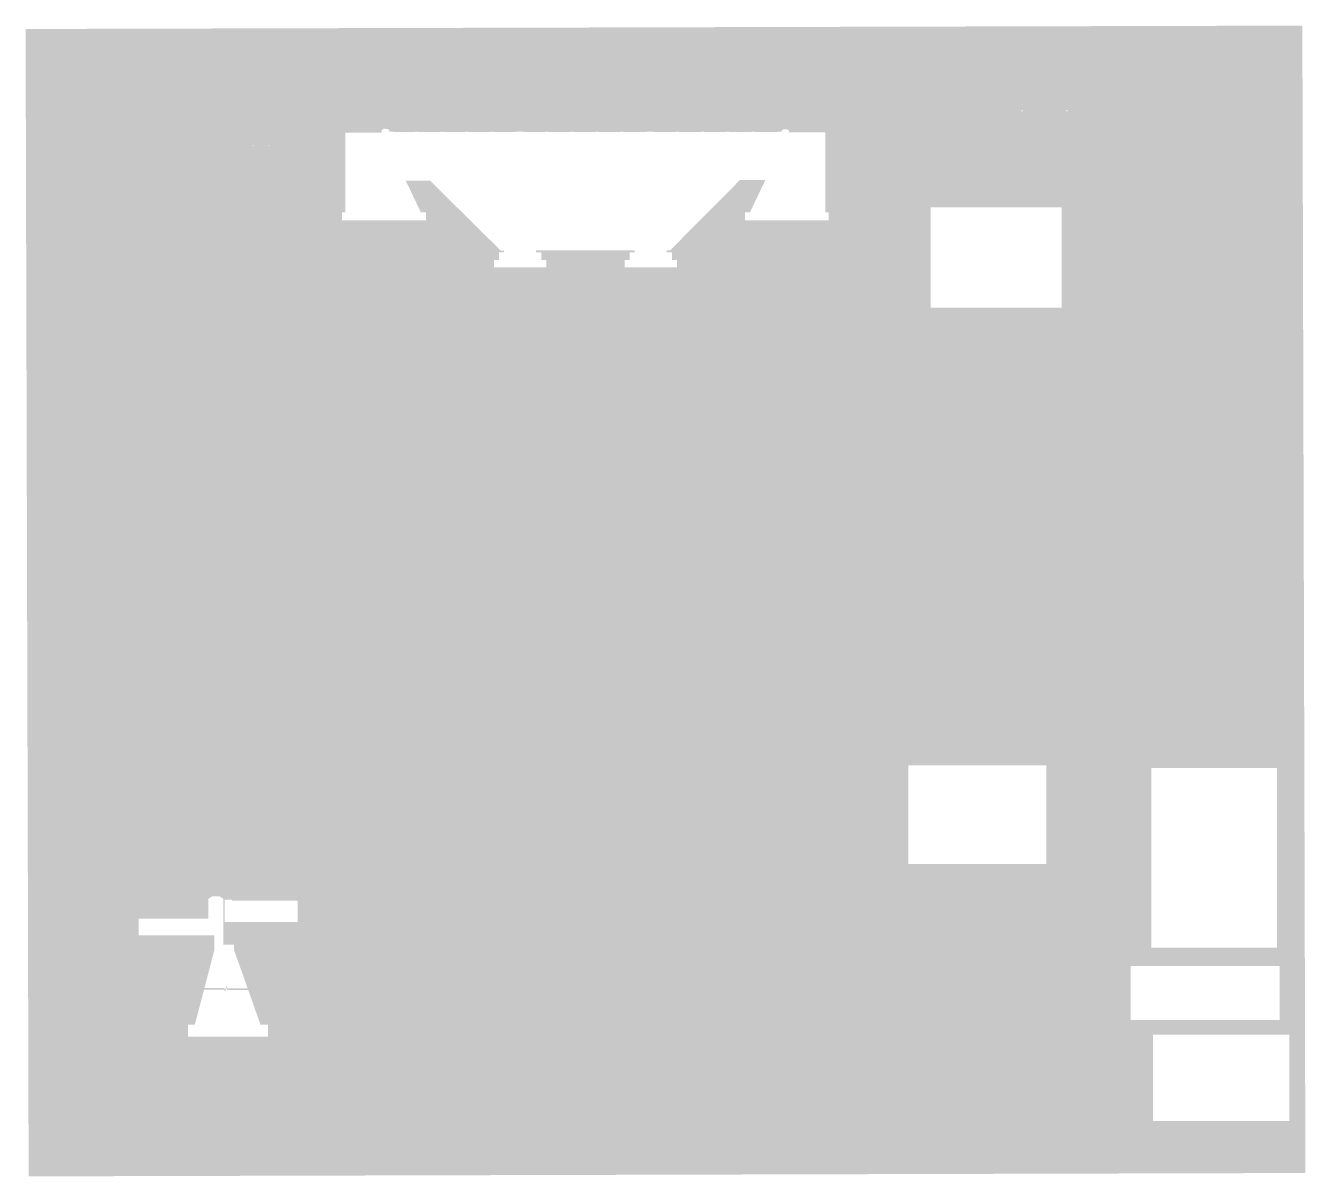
# Model space of a CAD drawing. Header units: millimetres. Extents: x 5124 to 6568637, y 2311 to 91879094.
# Drawn here: x 5124 to 107255, y 2311 to 94108 of the extents above; entities that cross this region are included whole.
import ezdxf

# ---------------------------------------------------------------- set-up
doc = ezdxf.new("R2010")
doc.units = ezdxf.units.MM
doc.header["$MEASUREMENT"] = 0
doc.layers.add('DRAWING', color=7, linetype='Continuous')

msp = doc.modelspace()

# ---------------------------------------------------------------- hatches: boundary and pattern name
at = {"layer": 'DRAWING'}
h = msp.add_hatch(dxfattribs=at)
h.set_pattern_fill('AR-CONC', color=256, scale=25)
h.set_pattern_definition([(50, (0, 0), (179.31505, -15.68803), [18.75, -206.25]), (355, (0, 0), (-34.68783, 188.04803), [15, -165]), (100.45144, (14.94, -1.3), (144.62721, 172.36), [15.93505, -175.28553]), (46.1842, (0, 50), (266.81033, -41.37982), [28.125, -309.375]), (96.63564, (22.23, 46.55), (233.6655, 243.52965), [23.9026, -262.92844]), (351.18416, (0, 50), (233.6655, 243.52965), [22.5, -247.5]), (21, (25, 37.5), (149.22676, -100.65472), [18.75, -206.25]), (326, (25, 37.5), (60.82883, 181.2875), [15, -165]), (71.45144, (37.44, 29.11), (210.0556, 80.63279), [15.93505, -175.28553]), (37.5, (0, 0), (3.039964, 83.223463), [0, -163, 0, -167.5, 0, -165.625]), (7.5, (0, 0), (65.767384, 98.60293), [0, -95.5, 0, -159.25, 0, -63.125]), (327.5, (-55.75, 0), (133.45561, -5.638718), [0, -62.5, 0, -195, 0, -258.75]), (317.5, (-80.75, 0), (145.79654, 25.02625), [0, -81.25, 0, -129.5, 0, -183.75])])
h.paths.add_polyline_path([(107011.7, 94107.7), (5124.3, 93837.3), (5367.1, 2311.4), (107254.5, 2581.7)])
h.paths.add_polyline_path([(21019.7, 22610), (21019.7, 20785.6), (21759, 20785.6), (21754.4, 20385.8), (22844.3, 17308.5), (21218.5, 17308.5), (21150.4, 17475.9), (21045.7, 17188.3), (20982.9, 17334.7), (19394.6, 17334.7), (20192.7, 20385.8), (20192.7, 21541.3), (14148.7, 21541.3), (14148.7, 21735.7), (14148.7, 22876.4), (19701.7, 22876.4), (19701.7, 24439.3), (20009.6, 24648), (20603.6, 24648), (20906, 24450.3), (20894.6, 22876.4), (20916.1, 21735.7), (20916.1, 20785.6), (21019.7, 20785.6), (21019.7, 24380.7), (21605.5, 24380.7), (21605.5, 24303.4), (26837.7, 24303.4), (26837.7, 22610)], flags=16)
h.paths.add_polyline_path([(21150.4, 17339.9), (21218.5, 17172.6), (22892.5, 17172.6), (23870.9, 14409.9), (24480.7, 14409.9), (24480.7, 13462), (18091.7, 13462), (18091.7, 14409.9), (18629.7, 14409.9), (19359.1, 17198.7), (20982.9, 17198.7), (21045.7, 17052.3)], flags=16)
h.paths.add_polyline_path([(75557.4, 27218.3), (75557.4, 35101.3), (86582.6, 35101.3), (86582.6, 27218.3)], flags=16)
h.paths.add_polyline_path([(42496.5, 74827.2), (42496.5, 75414.7), (42899.6, 75414.7), (42899.6, 76021.1), (43288.5, 76021.1), (43304.2, 76172.2), (43063.8, 76136), (37404.1, 81735.8), (35466.9, 81732.8), (36670.5, 79205.6), (37067.4, 79205.6), (37067.4, 78578.9), (32761.7, 78578.9), (30377.2, 78586.1), (30377.2, 79205.6), (30647.4, 79205.6), (30647.4, 84591.2), (24549.7, 84591.2), (24505.5, 84513.4), (24442.1, 84591.2), (23327.3, 84591.2), (23283.1, 84513.4), (23219.7, 84591.2), (30647.4, 84591.2), (30647.4, 84675.1), (30647.4, 85571.6), (33531.9, 85571.6), (33531.9, 85774.9), (33701.5, 85876.6), (34000, 85869.8), (34149.2, 85774.9), (34150.6, 85660.3), (34468.3, 85660.3), (34468.3, 85609.8), (36237.7, 85609.8), (36237.7, 85650.1), (36422.7, 85650.1), (36422.7, 85609.8), (38240.7, 85609.8), (38240.7, 85650.1), (38425.7, 85650.1), (38425.7, 85609.8), (40211.1, 85609.8), (40211.1, 85650.1), (40396.1, 85650.1), (40396.1, 85609.8), (42214.8, 85609.8), (42214.8, 85650.1), (42399.8, 85650.1), (42399.8, 85609.8), (44242.9, 85609.8), (44242.9, 85636.7), (44852.9, 85636.7), (44852.9, 85609.8), (46606.5, 85609.8), (46606.5, 85650.1), (46791.5, 85650.1), (46791.5, 85609.8), (48612.2, 85609.8), (48612.2, 85650.1), (48797.2, 85650.1), (48797.2, 85609.8), (50612.5, 85609.8), (50612.5, 85650.1), (50797.5, 85650.1), (50797.5, 85609.8), (52623.1, 85609.8), (52623.1, 85650.1), (52808.1, 85650.1), (52808.1, 85609.8), (54668, 85609.8), (54668, 85636.7), (55278, 85636.7), (55278, 85609.8), (57059.2, 85609.8), (57059.2, 85650.1), (57244.2, 85650.1), (57244.2, 85609.8), (59064.4, 85609.8), (59064.4, 85650.1), (59249.4, 85650.1), (59249.4, 85609.8), (61066.1, 85609.8), (61066.1, 85650.1), (61251.1, 85650.1), (61251.1, 85609.8), (63074.8, 85609.8), (63074.8, 85650.1), (63259.8, 85650.1), (63259.8, 85609.8), (65106.9, 85609.8), (65106.9, 85636.7), (65434.4, 85636.7), (65434.4, 85678.8), (65598.7, 85840.4), (65872.9, 85840.4), (66045.2, 85735), (66045.2, 85597.8), (68949.3, 85597.8), (68949.3, 84675.1), (68949.3, 79205.6), (69219.5, 79205.6), (69219.5, 78586.1), (66834.9, 78586.1), (66834.9, 78578.9), (62529.2, 78578.9), (62529.2, 79205.6), (62926.2, 79205.6), (64153.3, 81782.2), (62122.6, 81782.2), (56545, 76172.2), (56280.2, 76172.2), (56297.1, 76021.1), (56704, 76021.1), (56704, 75414.7), (57102.4, 75414.7), (57102.4, 74827.2), (52923.6, 74827.2), (52923.6, 75414.7), (53326.8, 75414.7), (53326.8, 76021.1), (53715.6, 76021.1), (53731.4, 76172.2), (45853.1, 76172.2), (45869.9, 76021.1), (46276.8, 76021.1), (46276.8, 75414.7), (46675.3, 75414.7), (46675.3, 74827.2)], flags=16)
h.paths.add_polyline_path([(44058.8, 76172.2), (44058.8, 77140.8), (40318.6, 80857.7), (44058.8, 80857.7), (44058.8, 83423.8), (44058.8, 83695.6), (34665, 83695.6), (34665, 83532.2), (34505, 83695.6), (33656.8, 83695.6), (33663.4, 83416.7), (33663.4, 82517.9), (31506, 84675.1), (34162.2, 84675.1), (44531.9, 84675.1), (44531.9, 84894), (54961.8, 84894), (54961.8, 84675.1), (65434.4, 84675.1), (68039.4, 84675.1), (65933.3, 82562.7), (65933.3, 83416.7), (65939.9, 83695.6), (65066.6, 83695.6), (64931.6, 83560.5), (64931.6, 83695.6), (57003.7, 83695.6), (55472.8, 83695.6), (55472.8, 83423.8), (55472.8, 80857.7), (59222.6, 80857.7), (56436.1, 78042.2), (55472.8, 77105.7), (55472.8, 76172.2), (54486, 76172.2), (54486, 80857.7), (45045.6, 80857.7), (45045.6, 76160.2), (45033.5, 76172.2)], flags=0)
h.paths.add_polyline_path([(93301.3, 19083.7), (105211.6, 19083.7), (105211.6, 14774.7), (93301.3, 14774.7)], flags=16)
h.paths.add_polyline_path([(97522.9, 17093.5), (97522.9, 17936.2), (103814.9, 17945.8), (103818, 17099.1)], flags=0)
h.paths.add_polyline_path([(94970.6, 34879.1), (104993.1, 34879.1), (104993.1, 20544.9), (94970.6, 20544.9)], flags=16)
h.paths.add_polyline_path([(96480.2, 33227.4), (101795.3, 33232.7), (101818.2, 21277.4), (96514.4, 21270.8)], flags=0)
h.paths.add_polyline_path([(95100.1, 13606.6), (105980.9, 13606.6), (105980.9, 6723.5), (95100.1, 6723.5)], flags=16)
h.paths.add_polyline_path([(103876.6, 8707.7), (103877.3, 8307.4), (97633.3, 8295.6), (97633.3, 8695.6)], flags=0)
h.paths.add_polyline_path([(77347.7, 71608.9), (77347.7, 79604.4), (87808.8, 79604.4), (87808.8, 71608.9)], flags=16)
h.paths.add_polyline_path([(77790.4, 76359.8), (80914.6, 77018.3), (80922.1, 77098.2), (77807.6, 76648.2), (80940.4, 77293.8), (82136.6, 77273.7), (86414.8, 77891.8), (83814.6, 77245.4), (86375.3, 77621.8), (83816.2, 77008.8), (82240.8, 77014)], flags=0)
h.paths.add_polyline_path([(85267, 83446.9), (85267, 87345), (84711.8, 87345), (84647.3, 87223.7), (84570.4, 87345), (85267, 87345), (85267, 83446.9), (86156.7, 83446.9), (86247.7, 83174.2), (86369, 83608.4), (86500.4, 83386.3), (87319.3, 83386.3), (87319.3, 87365.2), (88296.7, 87365.2), (88232.2, 87243.9), (88155.3, 87365.2), (87319.3, 87365.2), (87319.3, 83386.3), (86500.4, 83386.3), (86369, 83608.4), (86247.7, 83174.2), (86156.7, 83446.9)], flags=16)
h.paths.add_polyline_path([(20899.3, 22625.6), (14148.7, 22625.6), (14148.7, 21735.7), (20192.7, 21735.7), (20916.1, 21735.7)], flags=0)

doc.saveas('drawing.dxf')
